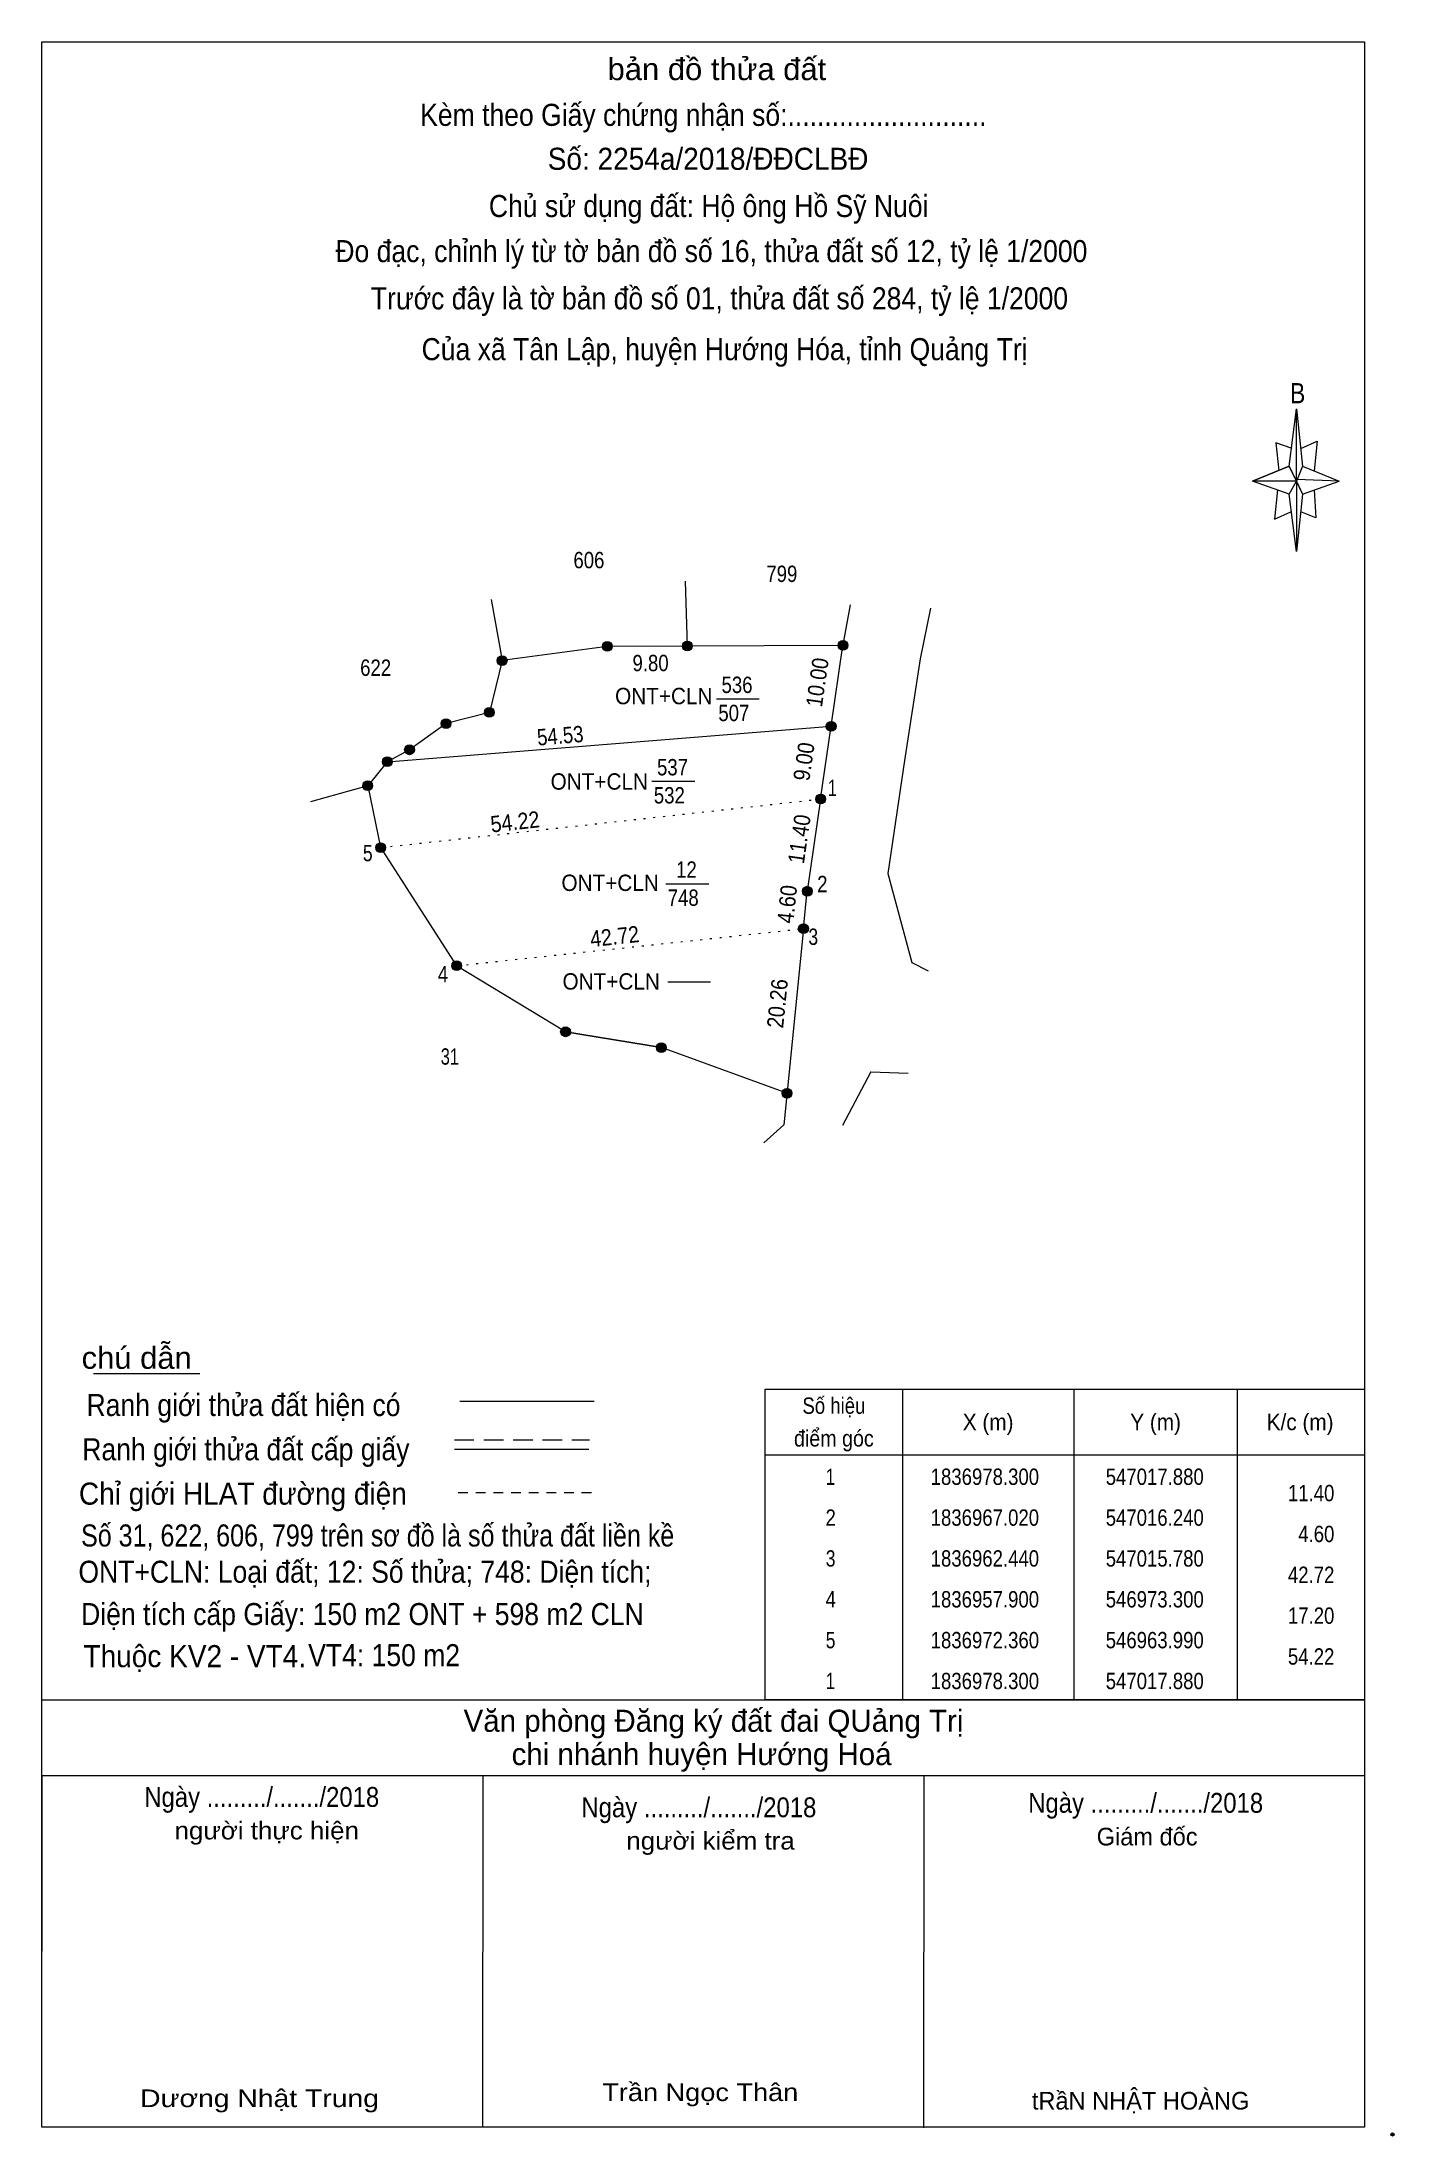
# Model space of a CAD drawing. Header units: metres. Extents: x 546922 to 547843, y 1836815 to 1837198.
# Drawn here: x 546922.5 to 547088.1, y 1836814.6 to 1837071 of the extents above; entities that cross this region are included whole.
import ezdxf
from ezdxf.enums import TextEntityAlignment as Align

# ---------------------------------------------------------------- set-up
doc = ezdxf.new("R2010")
doc.units = ezdxf.units.M
doc.header["$LTSCALE"] = 0.8
doc.header["$PDMODE"] = 32
doc.header["$PDSIZE"] = 0.4
for name, pattern in [('DOTTED', [1.5, 0.3, -1.2]), ('MEDIUM_DASHED', [4.5, 3, -1.5]), ('SHORT_DASHED', [2.7, 1.5, -1.2])]:
    doc.linetypes.add(name, pattern=pattern)
for name, color, linetype, lineweight in [('10', 7, 'Continuous', 13), ('17', 7, 'Continuous', 13), ('23', 7, 'Continuous', 13), ('3', 7, 'Continuous', 13), ('5', 7, 'Continuous', 13), ('54', 7, 'Continuous', 13), ('6', 7, 'Continuous', 13), ('63', 7, 'Continuous', 13)]:
    doc.layers.add(name, color=color, linetype=linetype, lineweight=lineweight)

msp = doc.modelspace()

# ---------------------------------------------------------------- texts
at = {"layer": '10'}
for s, width, p in [('ONT+CLN', 0.95, (546998.67, 1836989.91)), ('536', 0.85, (547007.64, 1836991.28)), ('507', 0.85, (547007.25, 1836987.84)), ('ONT+CLN', 0.95, (546990.77, 1836979.45)), ('537', 0.85, (546999.74, 1836981.2)), ('532', 0.85, (546999.35, 1836977.76)), ('ONT+CLN', 0.95, (546992.1, 1836967.05)), ('12', 0.85, (547001.445, 1836968.67)), ('748', 0.85, (547001.05, 1836965.23)), ('ONT+CLN', 0.95, (546992.23, 1836954.98))]:
    msp.add_text(s, height=2, dxfattribs=dict(at, width=width)).set_placement(p, align=Align.CENTER)
at = {"layer": '5'}
for s, height, width, p in [('bản đồ thửa đất', 2.7, 1.05, (547005.175, 1837066.3)), ('Kèm theo Giấy chứng nhận số:...........................', 2.7, 0.9, (547003.515, 1837060.7)), ('Số: 2254a/2018/ĐĐCLBĐ', 2.7, 0.95, (547004.095, 1837055.32)), ('Chủ sử dụng đất: Hộ ông Hồ Sỹ Nuôi', 2.7, 0.9, (547004.165, 1837049.54)), ('Đo đạc, chỉnh lý từ tờ bản đồ số 16, thửa đất số 12, tỷ lệ 1/2000 ', 2.7, 0.9, (547004.95, 1837044.02)), ('Trước đây là tờ bản đồ số 01, thửa đất số 284, tỷ lệ 1/2000', 2.7, 0.9, (547005.49, 1837038.24)), ('Của xã Tân Lập, huyện Hướng Hóa, tỉnh Quảng Trị', 2.7, 0.9, (547006.115, 1837032.02)), ('B', 2.48, 0.85, (547076.3, 1837026.74))]:
    msp.add_text(s, height=height, dxfattribs=dict(at, width=width)).set_placement(p, align=Align.CENTER)
at = {"layer": '54'}
for s, width, p in [('606', 0.85, (546989.5, 1837006.55)), ('799', 0.85, (547013.13, 1837004.87)), ('622', 0.85, (546963.38, 1836993.38)), ('31', 0.75, (546972.47, 1836945.79))]:
    msp.add_text(s, height=2, dxfattribs=dict(at, width=width)).set_placement(p, align=Align.CENTER)
for s, rotation, width, p in [('9.80', 0.249, 0.85, (546997.0557, 1836993.9498)), ('10.00', 81.789, 0.9, (547018.4654, 1836992.4472)), ('9.00', 81.789, 0.9, (547016.8223, 1836982.7522)), ('11.40', 81.789, 0.9, (547016.2554, 1836973.2672))]:
    msp.add_text(s, height=2, rotation=rotation, dxfattribs=dict(at, width=width)).set_placement(p, align=Align.CENTER)
at = {"layer": '6'}
for s, width, p in [('chú dẫn', 1.05, (546927.37, 1836908.56)), ('Ranh giới thửa đất hiện có ', 0.9, (546927.97, 1836902.78)), ('Ranh giới thửa đất cấp giấy', 0.9, (546927.45, 1836897.36)), ('Chỉ giới HLAT đường điện', 0.95, (546927.04, 1836891.93)), ('Số 31, 622, 606, 799 trên sơ đồ là số thửa đất liền kề', 0.85, (546927.3, 1836886.81)), ('ONT+CLN: Loại đất; 12: Số thửa; 748: Diện tích;', 0.9, (546926.98, 1836882.37)), ('Diện tích cấp Giấy: 150 m2 ONT + 598 m2 CLN', 0.9, (546927.31, 1836877.19)), ('Thuộc KV2 - VT4.', 0.95, (546927.6, 1836872.04)), ('VT4: 150 m2', 0.9, (546955.12, 1836872.16))]:
    msp.add_text(s, height=2.7, dxfattribs=dict(at, width=width)).set_placement(p)
for s, height, p in [(' Văn phòng Đăng ký đất đai QUảng Trị', 2.7, (547004.26, 1836864.13)), ('chi nhánh huyện Hướng Hoá', 2.7, (547003.295, 1836860.05)), ('Giám đốc', 2.16, (547057.865, 1836850.22)), ('tRầN NHẬT HOÀNG', 2.16, (547057.07, 1836817.89))]:
    msp.add_text(s, height=height, dxfattribs=at).set_placement(p, align=Align.CENTER)
for s, height, width, p in [('Ngày ........./......./2018', 2.43, 0.9, (546949.43, 1836854.94)), ('Ngày ........./......./2018', 2.43, 0.9, (547002.97, 1836853.67)), ('Ngày ........./......./2018', 2.43, 0.9, (547057.69, 1836854.22)), ('người thực hiện', 2.16, 1.1, (546950.045, 1836850.96)), ('người kiểm tra', 2.16, 1.1, (547004.395, 1836849.71)), ('Dương Nhật Trung', 2.16, 1.2, (546949.16, 1836818.19)), ('Trần Ngọc Thân', 2.16, 1.15, (547003.14, 1836818.93))]:
    msp.add_text(s, height=height, dxfattribs=dict(at, width=width)).set_placement(p, align=Align.CENTER)
at = {"layer": '63'}
for s, rotation, width, p in [('54.53', 4.565, 0.85, (546986.0704, 1836985.0732)), ('54.22', 6.29, 0.9, (546980.5604, 1836974.5296)), ('4.60', 84.249, 0.9, (547014.7756, 1836965.3298)), ('42.72', 6.1, 0.9, (546992.7587, 1836960.4894)), ('20.26', 84.249, 0.9, (547013.5811, 1836953.1798))]:
    msp.add_text(s, height=2, rotation=rotation, dxfattribs=dict(at, width=width)).set_placement(p, align=Align.CENTER)
for s, width, p in [(' 1', 0.75, (547019.87, 1836978.67)), (' 5', 0.8, (546963.01, 1836970.69)), (' 2', 0.85, (547018.72, 1836966.9)), (' 3', 0.8, (547017.57, 1836960.45)), (' 4', 0.85, (546972.25, 1836955.85)), ('11.40', 0.85, (547080.8, 1836892.35)), ('4.60', 0.85, (547080.8, 1836887.35)), ('42.72', 0.85, (547080.8, 1836882.35)), ('17.20', 0.85, (547080.8, 1836877.35)), ('54.22', 0.85, (547080.8, 1836872.35))]:
    msp.add_text(s, height=2, dxfattribs=dict(at, width=width)).set_placement(p, align=Align.RIGHT)
for s, width, p in [('Số hiệu', 0.85, (547019.505, 1836903.05)), ('X (m)', 0.95, (547038.395, 1836901.05)), ('Y (m)', 0.95, (547058.905, 1836901.05)), ('K/c (m)', 0.95, (547076.605, 1836901.05)), ('điểm góc', 0.9, (547019.5, 1836899.05)), (' 1', 0.75, (547018.8, 1836894.35)), ('1836978.300', 0.85, (547037.995, 1836894.35)), ('547017.880', 0.85, (547058.8, 1836894.35)), (' 2', 0.85, (547018.795, 1836889.35)), ('1836967.020', 0.85, (547037.995, 1836889.35)), ('547016.240', 0.85, (547058.8, 1836889.35)), (' 3', 0.8, (547018.805, 1836884.35)), ('1836962.440', 0.85, (547037.995, 1836884.35)), ('547015.780', 0.85, (547058.8, 1836884.35)), (' 4', 0.85, (547018.8, 1836879.35)), ('1836957.900', 0.85, (547037.995, 1836879.35)), ('546973.300', 0.85, (547058.8, 1836879.35)), (' 5', 0.8, (547018.8, 1836874.35)), ('1836972.360', 0.85, (547037.995, 1836874.35)), ('546963.990', 0.85, (547058.8, 1836874.35)), (' 1', 0.75, (547018.8, 1836869.35)), ('1836978.300', 0.85, (547037.995, 1836869.35)), ('547017.880', 0.85, (547058.8, 1836869.35))]:
    msp.add_text(s, height=2, dxfattribs=dict(at, width=width)).set_placement(p, align=Align.CENTER)

# ---------------------------------------------------------------- hatches: boundary and pattern name
at = {"layer": '54'}
for points in [[(546992.35, 1836996.99, 1), (546991.15, 1836996.99, 1)], [(547002.15, 1836997.03, 1), (547000.95, 1836997.03, 1)], [(547021.21, 1836997.11, 1), (547020.01, 1836997.11, 1)], [(546979.47, 1836995.25, 1), (546978.27, 1836995.25, 1)], [(546977.91, 1836988.91, 1), (546976.71, 1836988.91, 1)], [(546972.6, 1836987.53, 1), (546971.4, 1836987.53, 1)], [(547019.77, 1836987.21, 1), (547018.57, 1836987.21, 1)], [(546968.13, 1836984.33, 1), (546966.93, 1836984.33, 1)], [(546965.41, 1836982.87, 1), (546964.21, 1836982.87, 1)], [(546963.01, 1836979.93, 1), (546961.81, 1836979.93, 1)], [(547018.48, 1836978.3, 1), (547017.28, 1836978.3, 1)], [(546964.59, 1836972.36, 1), (546963.39, 1836972.36, 1)], [(547016.84, 1836967.02, 1), (547015.64, 1836967.02, 1)], [(547016.38, 1836962.44, 1), (547015.18, 1836962.44, 1)], [(546973.9, 1836957.9, 1), (546972.7, 1836957.9, 1)], [(546987.24, 1836949.81, 1), (546986.04, 1836949.81, 1)], [(546998.97, 1836947.87, 1), (546997.77, 1836947.87, 1)], [(547014.35, 1836942.28, 1), (547013.15, 1836942.28, 1)]]:
    msp.add_hatch(color=256, dxfattribs=at).paths.add_polyline_path(points)

# ---------------------------------------------------------------- linework, layer by layer
at = {"layer": '10'}
for p, q in [((546991.75, 1836996.99), (546978.87, 1836995.25)), ((546991.75, 1836996.99), (546978.87, 1836995.25)), ((547005.11, 1836990.55), (547010.37, 1836990.55)), ((546962.41, 1836979.93), (546955.42, 1836977.94)), ((546997.21, 1836980.47), (547002.47, 1836980.47)), ((547017.88, 1836978.3), (547016.24, 1836967.02)), ((546998.91, 1836967.94), (547004.17, 1836967.94)), ((547015.78, 1836962.44), (547013.36, 1836938.41)), ((546999.15, 1836955.91), (547004.41, 1836955.91)), ((546998.37, 1836947.87), (546986.64, 1836949.81))]:
    msp.add_line(p, q, dxfattribs=at)
at = {"layer": '17'}
for p, q in [((546928.82, 1836907.97), (546941.85, 1836907.97)), ((546922.5, 1836815.74), (546922.54, 1836858.78)), ((546976.5, 1836815.7), (546976.54, 1836858.74)), ((547030.5, 1836815.65), (547030.54, 1836858.69))]:
    msp.add_line(p, q, dxfattribs=at)
at = {"layer": '23'}
for p, q in [((547020.56, 1836996.74), (547021.52, 1837002.09)), ((547031.34, 1837001.68), (547030.07, 1836995.45)), ((547024.04, 1836944.91), (547020.55, 1836938.36)), ((547024.04, 1836944.91), (547028.6, 1836944.73)), ((547013.36, 1836938.42), (547010.93, 1836936.21))]:
    msp.add_line(p, q, dxfattribs=at)
msp.add_lwpolyline([(547030.07, 1836995.45), (547028.16, 1836983.02), (547026.12, 1836969.17), (547029.06, 1836958.28), (547031.05, 1836957.28)], dxfattribs=at)
at = {"layer": '3'}
for p, q in [((547020.61, 1836997.11), (546991.75, 1836996.99)), ((547019.17, 1836987.21), (547020.61, 1836997.11)), ((546978.87, 1836995.25), (546977.31, 1836988.91)), ((546964.81, 1836982.87), (547019.17, 1836987.21)), ((547017.88, 1836978.3), (547019.17, 1836987.21)), ((547015.78, 1836962.44), (547016.24, 1836967.02)), ((546986.64, 1836949.81), (546973.3, 1836957.9)), ((546986.64, 1836949.81), (546998.37, 1836947.87)), ((547013.75, 1836942.28), (546998.37, 1836947.87))]:
    msp.add_line(p, q, dxfattribs=at)
for points in [[(546978.87, 1836995.25), (546977.31, 1836988.91), (546972, 1836987.53)], [(546972, 1836987.53), (546967.53, 1836984.33), (546964.81, 1836982.87), (546962.41, 1836979.93), (546963.99, 1836972.36), (546973.3, 1836957.9)]]:
    msp.add_lwpolyline(points, dxfattribs=at)
at = {"layer": '5'}
for p, q in [((547075.27, 1837019.03), (547076.17, 1837026.05)), ((547075.27, 1837015.61), (547070.77, 1837017.23)), ((547076.89, 1837019.03), (547081.39, 1837017.23)), ((547076.89, 1837015.61), (547076.17, 1837008.59)), ((547078.33, 1837016.15), (547078.51, 1837012.73)), ((547078.51, 1837012.73), (547076.71, 1837013.45))]:
    msp.add_line(p, q, dxfattribs=at)
for points in [[(546922.5, 1837070.98), (547084.5, 1837070.98), (547084.5, 1836815.74), (546922.5, 1836815.74)], [(547076.17, 1837026.05), (547076.89, 1837019.03), (547076.17, 1837017.23)], [(547076.17, 1837017.23), (547070.77, 1837017.23), (547075.27, 1837019.03), (547076.89, 1837015.61), (547081.39, 1837017.23), (547076.17, 1837017.41)], [(547076.17, 1837017.23), (547076.17, 1837008.59), (547075.27, 1837015.61)]]:
    msp.add_lwpolyline(points, close=True, dxfattribs=at)
for points in [[(547075.63, 1837021.19), (547073.65, 1837021.91), (547074.01, 1837018.49)], [(547076.71, 1837021.19), (547078.69, 1837022.09), (547078.33, 1837018.49)], [(547076.17, 1837017.23), (547075.27, 1837019.03), (547070.77, 1837017.23)], [(547076.17, 1837017.23), (547076.89, 1837015.61), (547081.39, 1837017.23)], [(547073.83, 1837016.15), (547073.47, 1837012.55), (547075.45, 1837013.45)]]:
    msp.add_lwpolyline(points, dxfattribs=at)
at = {"layer": '54'}
for p, q in [((547001.28, 1837004.97), (547001.55, 1836997.03)), ((546977.53, 1837002.73), (546978.87, 1836995.25))]:
    msp.add_line(p, q, dxfattribs=at)
at = {"layer": '54', "linetype": 'DOTTED'}
for p, q in [((546963.99, 1836972.36), (547017.88, 1836978.3)), ((546973.3, 1836957.9), (547015.78, 1836962.44))]:
    msp.add_line(p, q, dxfattribs=at)
at = {"layer": '54'}
for centre in [(546991.75, 1836996.99), (547001.55, 1836997.03), (547020.61, 1836997.11), (546978.87, 1836995.25), (546977.31, 1836988.91), (546972, 1836987.53), (547019.17, 1836987.21), (546967.53, 1836984.33), (546964.81, 1836982.87), (546962.41, 1836979.93), (547017.88, 1836978.3), (546963.99, 1836972.36), (547016.24, 1836967.02), (547015.78, 1836962.44), (546973.3, 1836957.9), (546986.64, 1836949.81), (546998.37, 1836947.87), (547013.75, 1836942.28)]:
    msp.add_circle(centre, 0.6, dxfattribs=at)
at = {"layer": '6'}
for p, q in [((546973.7, 1836904.6), (546990.15, 1836904.6)), ((546973.02, 1836898.74), (546989.47, 1836898.74)), ((546922.5, 1836868.05), (547084.5, 1836868.05)), ((546922.5, 1836868.05), (547084.5, 1836868.05)), ((546922.5, 1836858.76), (547084.5, 1836858.76))]:
    msp.add_line(p, q, dxfattribs=at)
at = {"layer": '6', "linetype": 'MEDIUM_DASHED'}
msp.add_line((546973.02, 1836899.86), (546989.58, 1836899.86), dxfattribs=at)
at = {"layer": '6'}
msp.add_point((547087.92, 1836814.84), dxfattribs=at)
at = {"layer": '63'}
for p, q in [((547027.9, 1836906.05), (547027.9, 1836868.05)), ((547048.9, 1836906.05), (547048.9, 1836868.05)), ((547068.9, 1836906.05), (547068.9, 1836868.05)), ((547011.1, 1836898.05), (547084.5, 1836898.05))]:
    msp.add_line(p, q, dxfattribs=at)
at = {"layer": '63', "linetype": 'SHORT_DASHED'}
msp.add_line((546973.49, 1836893.41), (546990.05, 1836893.41), dxfattribs=at)
at = {"layer": '63'}
msp.add_lwpolyline([(547011.1, 1836906.05), (547084.5, 1836906.05), (547084.5, 1836868.05), (547011.1, 1836868.05)], close=True, dxfattribs=at)

msp.set_redraw_order([(e.dxf.handle, doc.entitydb.next_handle()) for e in msp.query("TEXT MTEXT ATTDEF DIMENSION ARC_DIMENSION")])  # texts and dimensions are drawn at this point

doc.saveas('drawing.dxf')
